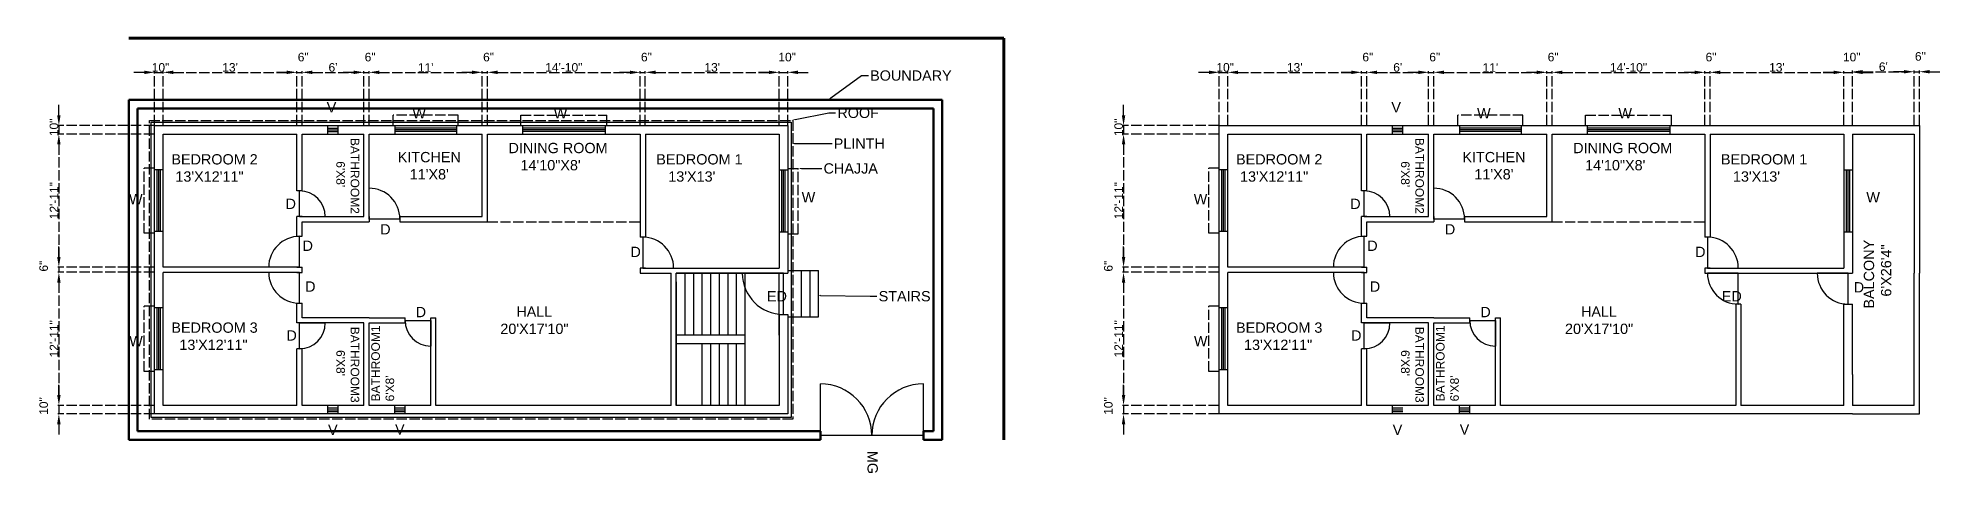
# Model space of a CAD drawing. Header units: inches. Extents: x 459 to 2675, y -557 to -50.
import ezdxf
from ezdxf import colors
from ezdxf.entities.mleader import LeaderData, LeaderLine
from ezdxf.math import Vec2, Vec3

# ---------------------------------------------------------------- set-up
doc = ezdxf.new("R2010")
doc.units = ezdxf.units.IN
doc.linetypes.add('ACAD_ISO02W100', pattern=[15, 12, -3])
for name, color, linetype, lineweight in [('boundry', 4, 'Continuous', 50), ('road', 50, 'Continuous', 60), ('wall', 3, 'Continuous', 30)]:
    doc.layers.add(name, color=color, linetype=linetype, lineweight=lineweight)
for name, color, linetype in [('chajja', 54, 'ACAD_ISO02W100'), ('dimension', 102, 'ACAD_ISO02W100'), ('door', 5, 'Continuous'), ('plinth', 30, 'Continuous'), ('roof', 7, 'ACAD_ISO02W100'), ('stairs', 6, 'Continuous'), ('text', 50, 'ACAD_ISO02W100'), ('window', 1, 'Continuous')]:
    doc.layers.add(name, color=color, linetype=linetype)
doc.styles.get("Standard").update_dxf_attribs({"font": 'arial.ttf'})
doc.dimstyles.new('ISO-25', dxfattribs={"dimtxt": 10, "dimasz": 12, "dimexe": 1.25, "dimexo": 0.625, "dimtad": 1, "dimlunit": 3, "dimtxsty": 'Standard', "dimcen": 2.5, "dimadec": 0, "dimazin": 0, "dimtfac": 1, "dimtmove": 0, "dimatfit": 3, "dimfxl": 1, "dimarcsym": 0})

msp = doc.modelspace()

# ---------------------------------------------------------------- texts
at = {"layer": 'text', "char_height": 12}
for s, insert, attachment_point in [('V', (794.966, -124.847), 1), ('W', (894.843, -131.822), 1), ('W', (1059.57, -131.822), 1), ('V', (2035.83, -124.847), 1), ('W', (2135.706, -131.822), 1), ('W', (2300.434, -131.822), 1), ('DINING ROOM\\P   14\'10"X8\'', (1006.863, -172.274), 1), ('DINING ROOM\\P   14\'10"X8\'', (2247.727, -172.274), 1), ('BEDROOM 2\\P 13\'X12\'11"', (613.944, -185.448), 1), ("KITCHEN\\P   11'X8'", (877.758, -182.872), 1), ("BEDROOM 1\\P   13'X13'", (1179.092, -185.448), 1), ('BEDROOM 2\\P 13\'X12\'11"', (1854.808, -185.448), 1), ("KITCHEN\\P   11'X8'", (2118.622, -182.872), 1), ("BEDROOM 1\\P   13'X13'", (2419.956, -185.448), 1), ('W', (564.634, -231.698), 1), ('D', (747.009, -237.328), 1), ('W', (1348.559, -229.69), 1), ('W', (1805.498, -231.698), 1), ('D', (1987.873, -237.328), 1), ('W', (2589.423, -229.69), 1), ('D', (766.849, -286.185), 1), ('D', (857.319, -267.017), 1), ('D', (2007.713, -286.185), 1), ('D', (2098.183, -267.017), 1), ('D', (1148.974, -293.294), 1), ('D', (2389.837, -293.294), 1), ('D', (769.849, -333.685), 1), ('ED', (1308.088, -344.956), 1), ('D', (2010.713, -333.685), 1), ('ED', (2420.952, -344.956), 1), ('D', (2574.723, -346.548), 7), ('D', (898.636, -363.398), 1), ('    HALL\\P20\'X17\'10"', (997.341, -362.911), 1), ('D', (2139.5, -363.398), 1), ('    HALL\\P20\'X17\'10"', (2238.204, -362.911), 1), ('W', (564.863, -397.154), 1), ('BEDROOM 3\\P  13\'X12\'11"', (613.944, -381.535), 1), ('D', (748.042, -390.686), 1), ('W', (1805.726, -397.154), 1), ('BEDROOM 3\\P  13\'X12\'11"', (1854.808, -381.535), 1), ('D', (1988.905, -390.686), 1), ('V', (796.533, -500.667), 1), ('V', (874.606, -500.105), 1), ('V', (2037.397, -500.667), 1), ('V', (2115.469, -500.105), 1)]:
    msp.add_mtext_dynamic_manual_height_columns(s, width=135.84158, gutter_width=12.5, heights=[0], dxfattribs=dict(at, insert=insert, attachment_point=attachment_point))
at = {"layer": 'text', "attachment_point": 1}
for s, insert, char_height, rotation in [("BATHROOM2\\P       6'X8'", (832.883, -166.523), 10, 270), ("BATHROOM2\\P       6'X8'", (2073.746, -166.523), 10, 270), ('BALCONY\\P   6\'X26\'4"', (2586.454, -365.358), 12, 90), ("BATHROOM3\\P       6'X8'", (832.883, -386.523), 10, 270), ("BATHROOM1\\P6'X8'", (846.894, -473.508), 10, 90), ("BATHROOM3\\P       6'X8'", (2073.746, -386.523), 10, 270), ("BATHROOM1\\P6'X8'", (2087.758, -473.508), 10, 90), ('MG', (1437.256, -531.114), 12, 270)]:
    msp.add_mtext_dynamic_manual_height_columns(s, width=135.84158, gutter_width=12.5, heights=[0], dxfattribs=dict(at, insert=insert, char_height=char_height, rotation=rotation))

# ---------------------------------------------------------------- blocks, each defined once
blk = doc.blocks.new('*D1')
at = {"layer": 'Defpoints', "color": 0, "transparency": 16777216}
for p in [(760.3, -90.1), (604.3, -152.1), (760.3, -152.1)]:
    blk.add_point(p, dxfattribs=at)
at = {"layer": 'dimension', "color": 0, "lineweight": -2, "transparency": 16777216}
for p, q in [((604.3, -151.5), (604.3, -88.9)), ((616.3, -90.1), (748.3, -90.1)), ((760.3, -151.5), (760.3, -88.9))]:
    blk.add_line(p, q, dxfattribs=at)
at = {"layer": 'dimension', "color": 0, "transparency": 16777216}
for points in [[(616.3, -88.1), (616.3, -92.1), (604.3, -90.1)], [(748.3, -88.1), (748.3, -92.1), (760.3, -90.1)]]:
    blk.add_solid(points, dxfattribs=at)
at = {"layer": 'dimension', "color": 0, "transparency": 16777216, "insert": (682.3, -84.4), "char_height": 10, "attachment_point": 5}
blk.add_mtext("13'", dxfattribs=at)
blk = doc.blocks.new('*D2')
at = {"layer": 'Defpoints', "color": 0, "transparency": 16777216}
for p in [(766.3, -90.1), (760.3, -152.1), (766.3, -152.1)]:
    blk.add_point(p, dxfattribs=at)
at = {"layer": 'dimension', "color": 0, "lineweight": -2, "transparency": 16777216}
for p, q in [((748.3, -90.1), (736.3, -90.1)), ((760.3, -151.5), (760.3, -88.9)), ((760.3, -90.1), (766.3, -90.1)), ((766.3, -151.5), (766.3, -88.9)), ((778.3, -90.1), (790.3, -90.1))]:
    blk.add_line(p, q, dxfattribs=at)
at = {"layer": 'dimension', "color": 0, "transparency": 16777216}
for points in [[(748.3, -88.1), (748.3, -92.1), (760.3, -90.1)], [(778.3, -88.1), (778.3, -92.1), (766.3, -90.1)]]:
    blk.add_solid(points, dxfattribs=at)
at = {"layer": 'dimension', "color": 0, "transparency": 16777216, "insert": (767.6, -72.4), "char_height": 10, "attachment_point": 5}
blk.add_mtext('6"', dxfattribs=at)
blk = doc.blocks.new('*D3')
at = {"layer": 'Defpoints', "color": 0, "transparency": 16777216}
for p in [(838.3, -90.1), (766.3, -152.1), (838.3, -152.1)]:
    blk.add_point(p, dxfattribs=at)
at = {"layer": 'dimension', "color": 0, "lineweight": -2, "transparency": 16777216}
for p, q in [((766.3, -151.5), (766.3, -88.9)), ((778.3, -90.1), (826.3, -90.1)), ((838.3, -151.5), (838.3, -88.9))]:
    blk.add_line(p, q, dxfattribs=at)
at = {"layer": 'dimension', "color": 0, "transparency": 16777216}
for points in [[(778.3, -88.1), (778.3, -92.1), (766.3, -90.1)], [(826.3, -88.1), (826.3, -92.1), (838.3, -90.1)]]:
    blk.add_solid(points, dxfattribs=at)
at = {"layer": 'dimension', "color": 0, "transparency": 16777216, "insert": (802.3, -84.4), "char_height": 10, "attachment_point": 5}
blk.add_mtext("6'", dxfattribs=at)
blk = doc.blocks.new('*D4')
at = {"layer": 'Defpoints', "color": 0, "transparency": 16777216}
for p in [(844.3, -90.1), (838.3, -152.1), (844.3, -152.1)]:
    blk.add_point(p, dxfattribs=at)
at = {"layer": 'dimension', "color": 0, "lineweight": -2, "transparency": 16777216}
for p, q in [((826.3, -90.1), (814.3, -90.1)), ((838.3, -151.5), (838.3, -88.9)), ((838.3, -90.1), (844.3, -90.1)), ((844.3, -151.5), (844.3, -88.9)), ((856.3, -90.1), (868.3, -90.1))]:
    blk.add_line(p, q, dxfattribs=at)
at = {"layer": 'dimension', "color": 0, "transparency": 16777216}
for points in [[(826.3, -88.1), (826.3, -92.1), (838.3, -90.1)], [(856.3, -88.1), (856.3, -92.1), (844.3, -90.1)]]:
    blk.add_solid(points, dxfattribs=at)
at = {"layer": 'dimension', "color": 0, "transparency": 16777216, "insert": (845.6, -72.4), "char_height": 10, "attachment_point": 5}
blk.add_mtext('6"', dxfattribs=at)
blk = doc.blocks.new('*D5')
at = {"layer": 'Defpoints', "color": 0, "transparency": 16777216}
for p in [(976.3, -90.1), (844.3, -152.1), (976.3, -152.1)]:
    blk.add_point(p, dxfattribs=at)
at = {"layer": 'dimension', "color": 0, "lineweight": -2, "transparency": 16777216}
for p, q in [((844.3, -151.5), (844.3, -88.9)), ((856.3, -90.1), (964.3, -90.1)), ((976.3, -151.5), (976.3, -88.9))]:
    blk.add_line(p, q, dxfattribs=at)
at = {"layer": 'dimension', "color": 0, "transparency": 16777216}
for points in [[(856.3, -88.1), (856.3, -92.1), (844.3, -90.1)], [(964.3, -88.1), (964.3, -92.1), (976.3, -90.1)]]:
    blk.add_solid(points, dxfattribs=at)
at = {"layer": 'dimension', "color": 0, "transparency": 16777216, "insert": (910.3, -84.5), "char_height": 10, "attachment_point": 5}
blk.add_mtext("11'", dxfattribs=at)
blk = doc.blocks.new('*D6')
at = {"layer": 'Defpoints', "color": 0, "transparency": 16777216}
for p in [(982.3, -90.1), (976.3, -152.1), (982.3, -152.1)]:
    blk.add_point(p, dxfattribs=at)
at = {"layer": 'dimension', "color": 0, "lineweight": -2, "transparency": 16777216}
for p, q in [((964.3, -90.1), (952.3, -90.1)), ((976.3, -151.5), (976.3, -88.9)), ((976.3, -90.1), (982.3, -90.1)), ((982.3, -151.5), (982.3, -88.9)), ((994.3, -90.1), (1006.3, -90.1))]:
    blk.add_line(p, q, dxfattribs=at)
at = {"layer": 'dimension', "color": 0, "transparency": 16777216}
for points in [[(964.3, -88.1), (964.3, -92.1), (976.3, -90.1)], [(994.3, -88.1), (994.3, -92.1), (982.3, -90.1)]]:
    blk.add_solid(points, dxfattribs=at)
at = {"layer": 'dimension', "color": 0, "transparency": 16777216, "insert": (983.6, -72.4), "char_height": 10, "attachment_point": 5}
blk.add_mtext('6"', dxfattribs=at)
blk = doc.blocks.new('*D7')
at = {"layer": 'Defpoints', "color": 0, "transparency": 16777216}
for p in [(1160.3, -90.1), (982.3, -152.1), (1160.3, -152.1)]:
    blk.add_point(p, dxfattribs=at)
at = {"layer": 'dimension', "color": 0, "lineweight": -2, "transparency": 16777216}
for p, q in [((982.3, -151.5), (982.3, -88.9)), ((994.3, -90.1), (1148.3, -90.1)), ((1160.3, -151.5), (1160.3, -88.9))]:
    blk.add_line(p, q, dxfattribs=at)
at = {"layer": 'dimension', "color": 0, "transparency": 16777216}
for points in [[(994.3, -88.1), (994.3, -92.1), (982.3, -90.1)], [(1148.3, -88.1), (1148.3, -92.1), (1160.3, -90.1)]]:
    blk.add_solid(points, dxfattribs=at)
at = {"layer": 'dimension', "color": 0, "transparency": 16777216, "insert": (1071.3, -84.4), "char_height": 10, "attachment_point": 5}
blk.add_mtext('14\'-10"', dxfattribs=at)
blk = doc.blocks.new('*D8')
at = {"layer": 'Defpoints', "color": 0, "transparency": 16777216}
for p in [(1166.3, -90.1), (1160.3, -152.1), (1166.3, -152.1)]:
    blk.add_point(p, dxfattribs=at)
at = {"layer": 'dimension', "color": 0, "lineweight": -2, "transparency": 16777216}
for p, q in [((1148.3, -90.1), (1136.3, -90.1)), ((1160.3, -151.5), (1160.3, -88.9)), ((1160.3, -90.1), (1166.3, -90.1)), ((1166.3, -151.5), (1166.3, -88.9)), ((1178.3, -90.1), (1190.3, -90.1))]:
    blk.add_line(p, q, dxfattribs=at)
at = {"layer": 'dimension', "color": 0, "transparency": 16777216}
for points in [[(1148.3, -88.1), (1148.3, -92.1), (1160.3, -90.1)], [(1178.3, -88.1), (1178.3, -92.1), (1166.3, -90.1)]]:
    blk.add_solid(points, dxfattribs=at)
at = {"layer": 'dimension', "color": 0, "transparency": 16777216, "insert": (1167.6, -72.4), "char_height": 10, "attachment_point": 5}
blk.add_mtext('6"', dxfattribs=at)
blk = doc.blocks.new('*D9')
at = {"layer": 'Defpoints', "color": 0, "transparency": 16777216}
for p in [(1322.3, -90.1), (1166.3, -152.1), (1322.3, -152.1)]:
    blk.add_point(p, dxfattribs=at)
at = {"layer": 'dimension', "color": 0, "lineweight": -2, "transparency": 16777216}
for p, q in [((1166.3, -151.5), (1166.3, -88.9)), ((1178.3, -90.1), (1310.3, -90.1)), ((1322.3, -151.5), (1322.3, -88.9))]:
    blk.add_line(p, q, dxfattribs=at)
at = {"layer": 'dimension', "color": 0, "transparency": 16777216}
for points in [[(1178.3, -88.1), (1178.3, -92.1), (1166.3, -90.1)], [(1310.3, -88.1), (1310.3, -92.1), (1322.3, -90.1)]]:
    blk.add_solid(points, dxfattribs=at)
at = {"layer": 'dimension', "color": 0, "transparency": 16777216, "insert": (1244.3, -84.4), "char_height": 10, "attachment_point": 5}
blk.add_mtext("13'", dxfattribs=at)
blk = doc.blocks.new('*D10')
at = {"layer": 'Defpoints', "color": 0, "transparency": 16777216}
for p in [(1332.3, -90.1), (1322.3, -152.1), (1332.3, -152.1)]:
    blk.add_point(p, dxfattribs=at)
at = {"layer": 'dimension', "color": 0, "lineweight": -2, "transparency": 16777216}
for p, q in [((1310.3, -90.1), (1298.3, -90.1)), ((1322.3, -151.5), (1322.3, -88.9)), ((1322.3, -90.1), (1332.3, -90.1)), ((1332.3, -151.5), (1332.3, -88.9)), ((1344.3, -90.1), (1356.3, -90.1))]:
    blk.add_line(p, q, dxfattribs=at)
at = {"layer": 'dimension', "color": 0, "transparency": 16777216}
for points in [[(1310.3, -88.1), (1310.3, -92.1), (1322.3, -90.1)], [(1344.3, -88.1), (1344.3, -92.1), (1332.3, -90.1)]]:
    blk.add_solid(points, dxfattribs=at)
at = {"layer": 'dimension', "color": 0, "transparency": 16777216, "insert": (1331.6, -72.4), "char_height": 10, "attachment_point": 5}
blk.add_mtext('10"', dxfattribs=at)
blk = doc.blocks.new('*D11')
at = {"layer": 'Defpoints', "color": 0, "transparency": 16777216}
for p in [(604.3, -90.1), (594.3, -152.1), (604.3, -152.1)]:
    blk.add_point(p, dxfattribs=at)
at = {"layer": 'dimension', "color": 0, "lineweight": -2, "transparency": 16777216}
for p, q in [((582.3, -90.1), (570.3, -90.1)), ((594.3, -151.5), (594.3, -88.9)), ((594.3, -90.1), (604.3, -90.1)), ((604.3, -151.5), (604.3, -88.9)), ((616.3, -90.1), (628.3, -90.1))]:
    blk.add_line(p, q, dxfattribs=at)
at = {"layer": 'dimension', "color": 0, "transparency": 16777216}
for points in [[(582.3, -88.1), (582.3, -92.1), (594.3, -90.1)], [(616.3, -88.1), (616.3, -92.1), (604.3, -90.1)]]:
    blk.add_solid(points, dxfattribs=at)
at = {"layer": 'dimension', "color": 0, "transparency": 16777216, "insert": (601.3, -84.4), "char_height": 10, "attachment_point": 5}
blk.add_mtext('10"', dxfattribs=at)
blk = doc.blocks.new('*D12')
at = {"layer": 'Defpoints', "color": 0, "transparency": 16777216}
for p in [(594.3, -152.1), (482.8, -162.1), (594.3, -162.1)]:
    blk.add_point(p, dxfattribs=at)
at = {"layer": 'dimension', "color": 0, "lineweight": -2, "transparency": 16777216}
for p, q in [((482.8, -140.1), (482.8, -128.1)), ((593.7, -152.1), (481.6, -152.1)), ((482.8, -152.1), (482.8, -162.1)), ((593.7, -162.1), (481.6, -162.1)), ((482.8, -174.1), (482.8, -186.1))]:
    blk.add_line(p, q, dxfattribs=at)
at = {"layer": 'dimension', "color": 0, "transparency": 16777216}
for points in [[(480.8, -140.1), (484.8, -140.1), (482.8, -152.1)], [(480.8, -174.1), (484.8, -174.1), (482.8, -162.1)]]:
    blk.add_solid(points, dxfattribs=at)
at = {"layer": 'dimension', "color": 0, "transparency": 16777216, "insert": (477.1, -154.2), "char_height": 10, "attachment_point": 5, "rotation": 90}
blk.add_mtext('10"', dxfattribs=at)
blk = doc.blocks.new('*D13')
at = {"layer": 'Defpoints', "color": 0, "transparency": 16777216}
for p in [(594.3, -162.1), (482.8, -317.1), (594.3, -317.1)]:
    blk.add_point(p, dxfattribs=at)
at = {"layer": 'dimension', "color": 0, "lineweight": -2, "transparency": 16777216}
for p, q in [((593.7, -162.1), (481.6, -162.1)), ((482.8, -174.1), (482.8, -305.1)), ((593.7, -317.1), (481.6, -317.1))]:
    blk.add_line(p, q, dxfattribs=at)
at = {"layer": 'dimension', "color": 0, "transparency": 16777216}
for points in [[(480.8, -174.1), (484.8, -174.1), (482.8, -162.1)], [(480.8, -305.1), (484.8, -305.1), (482.8, -317.1)]]:
    blk.add_solid(points, dxfattribs=at)
at = {"layer": 'dimension', "color": 0, "transparency": 16777216, "insert": (477.2, -239.6), "char_height": 10, "attachment_point": 5, "rotation": 90}
blk.add_mtext('12\'-11"', dxfattribs=at)
blk = doc.blocks.new('*D14')
at = {"layer": 'Defpoints', "color": 0, "transparency": 16777216}
for p in [(482.8, -323.1), (594.3, -317.1), (594.3, -323.1)]:
    blk.add_point(p, dxfattribs=at)
at = {"layer": 'dimension', "color": 0, "lineweight": -2, "transparency": 16777216}
for p, q in [((482.8, -305.1), (482.8, -293.1)), ((593.7, -317.1), (481.6, -317.1)), ((593.7, -323.1), (481.6, -323.1)), ((482.8, -317.1), (482.8, -323.1)), ((482.8, -335.1), (482.8, -347.1))]:
    blk.add_line(p, q, dxfattribs=at)
at = {"layer": 'dimension', "color": 0, "transparency": 16777216}
for points in [[(480.8, -305.1), (484.8, -305.1), (482.8, -317.1)], [(480.8, -335.1), (484.8, -335.1), (482.8, -323.1)]]:
    blk.add_solid(points, dxfattribs=at)
at = {"layer": 'dimension', "color": 0, "transparency": 16777216, "insert": (465.1, -315.9), "char_height": 10, "attachment_point": 5, "rotation": 90}
blk.add_mtext('6"', dxfattribs=at)
blk = doc.blocks.new('*D15')
at = {"layer": 'Defpoints', "color": 0, "transparency": 16777216}
for p in [(594.3, -323.1), (482.8, -478.1), (594.3, -478.1)]:
    blk.add_point(p, dxfattribs=at)
at = {"layer": 'dimension', "color": 0, "lineweight": -2, "transparency": 16777216}
for p, q in [((593.7, -323.1), (481.6, -323.1)), ((482.8, -335.1), (482.8, -466.1)), ((593.7, -478.1), (481.6, -478.1))]:
    blk.add_line(p, q, dxfattribs=at)
at = {"layer": 'dimension', "color": 0, "transparency": 16777216}
for points in [[(480.8, -335.1), (484.8, -335.1), (482.8, -323.1)], [(480.8, -466.1), (484.8, -466.1), (482.8, -478.1)]]:
    blk.add_solid(points, dxfattribs=at)
at = {"layer": 'dimension', "color": 0, "transparency": 16777216, "insert": (477.2, -400.6), "char_height": 10, "attachment_point": 5, "rotation": 90}
blk.add_mtext('12\'-11"', dxfattribs=at)
blk = doc.blocks.new('*D16')
at = {"layer": 'Defpoints', "color": 0, "transparency": 16777216}
for p in [(594.3, -478.1), (482.8, -488.1), (594.3, -488.1)]:
    blk.add_point(p, dxfattribs=at)
at = {"layer": 'dimension', "color": 0, "lineweight": -2, "transparency": 16777216}
for p, q in [((482.8, -466.1), (482.8, -454.1)), ((593.7, -478.1), (481.6, -478.1)), ((482.8, -478.1), (482.8, -488.1)), ((593.7, -488.1), (481.6, -488.1)), ((482.8, -500.1), (482.8, -512.1))]:
    blk.add_line(p, q, dxfattribs=at)
at = {"layer": 'dimension', "color": 0, "transparency": 16777216}
for points in [[(480.8, -466.1), (484.8, -466.1), (482.8, -478.1)], [(480.8, -500.1), (484.8, -500.1), (482.8, -488.1)]]:
    blk.add_solid(points, dxfattribs=at)
at = {"layer": 'dimension', "color": 0, "transparency": 16777216, "insert": (465.1, -478.9), "char_height": 10, "attachment_point": 5, "rotation": 90}
blk.add_mtext('10"', dxfattribs=at)
blk = doc.blocks.new('*D17')
at = {"layer": 'Defpoints', "color": 0, "transparency": 16777216}
for p in [(2001.2, -90.1), (1845.2, -152.1), (2001.2, -152.1)]:
    blk.add_point(p, dxfattribs=at)
at = {"layer": 'dimension', "color": 0, "lineweight": -2, "transparency": 16777216}
for p, q in [((1845.2, -151.5), (1845.2, -88.9)), ((1857.2, -90.1), (1989.2, -90.1)), ((2001.2, -151.5), (2001.2, -88.9))]:
    blk.add_line(p, q, dxfattribs=at)
at = {"layer": 'dimension', "color": 0, "transparency": 16777216}
for points in [[(1857.2, -88.1), (1857.2, -92.1), (1845.2, -90.1)], [(1989.2, -88.1), (1989.2, -92.1), (2001.2, -90.1)]]:
    blk.add_solid(points, dxfattribs=at)
at = {"layer": 'dimension', "color": 0, "transparency": 16777216, "insert": (1923.2, -84.4), "char_height": 10, "attachment_point": 5}
blk.add_mtext("13'", dxfattribs=at)
blk = doc.blocks.new('*D18')
at = {"layer": 'Defpoints', "color": 0, "transparency": 16777216}
for p in [(2007.2, -90.1), (2001.2, -152.1), (2007.2, -152.1)]:
    blk.add_point(p, dxfattribs=at)
at = {"layer": 'dimension', "color": 0, "lineweight": -2, "transparency": 16777216}
for p, q in [((1989.2, -90.1), (1977.2, -90.1)), ((2001.2, -151.5), (2001.2, -88.9)), ((2001.2, -90.1), (2007.2, -90.1)), ((2007.2, -151.5), (2007.2, -88.9)), ((2019.2, -90.1), (2031.2, -90.1))]:
    blk.add_line(p, q, dxfattribs=at)
at = {"layer": 'dimension', "color": 0, "transparency": 16777216}
for points in [[(1989.2, -88.1), (1989.2, -92.1), (2001.2, -90.1)], [(2019.2, -88.1), (2019.2, -92.1), (2007.2, -90.1)]]:
    blk.add_solid(points, dxfattribs=at)
at = {"layer": 'dimension', "color": 0, "transparency": 16777216, "insert": (2008.4, -72.4), "char_height": 10, "attachment_point": 5}
blk.add_mtext('6"', dxfattribs=at)
blk = doc.blocks.new('*D19')
at = {"layer": 'Defpoints', "color": 0, "transparency": 16777216}
for p in [(2079.2, -90.1), (2007.2, -152.1), (2079.2, -152.1)]:
    blk.add_point(p, dxfattribs=at)
at = {"layer": 'dimension', "color": 0, "lineweight": -2, "transparency": 16777216}
for p, q in [((2007.2, -151.5), (2007.2, -88.9)), ((2019.2, -90.1), (2067.2, -90.1)), ((2079.2, -151.5), (2079.2, -88.9))]:
    blk.add_line(p, q, dxfattribs=at)
at = {"layer": 'dimension', "color": 0, "transparency": 16777216}
for points in [[(2019.2, -88.1), (2019.2, -92.1), (2007.2, -90.1)], [(2067.2, -88.1), (2067.2, -92.1), (2079.2, -90.1)]]:
    blk.add_solid(points, dxfattribs=at)
at = {"layer": 'dimension', "color": 0, "transparency": 16777216, "insert": (2043.2, -84.4), "char_height": 10, "attachment_point": 5}
blk.add_mtext("6'", dxfattribs=at)
blk = doc.blocks.new('*D20')
at = {"layer": 'Defpoints', "color": 0, "transparency": 16777216}
for p in [(2085.2, -90.1), (2079.2, -152.1), (2085.2, -152.1)]:
    blk.add_point(p, dxfattribs=at)
at = {"layer": 'dimension', "color": 0, "lineweight": -2, "transparency": 16777216}
for p, q in [((2067.2, -90.1), (2055.2, -90.1)), ((2079.2, -151.5), (2079.2, -88.9)), ((2079.2, -90.1), (2085.2, -90.1)), ((2085.2, -151.5), (2085.2, -88.9)), ((2097.2, -90.1), (2109.2, -90.1))]:
    blk.add_line(p, q, dxfattribs=at)
at = {"layer": 'dimension', "color": 0, "transparency": 16777216}
for points in [[(2067.2, -88.1), (2067.2, -92.1), (2079.2, -90.1)], [(2097.2, -88.1), (2097.2, -92.1), (2085.2, -90.1)]]:
    blk.add_solid(points, dxfattribs=at)
at = {"layer": 'dimension', "color": 0, "transparency": 16777216, "insert": (2086.4, -72.4), "char_height": 10, "attachment_point": 5}
blk.add_mtext('6"', dxfattribs=at)
blk = doc.blocks.new('*D21')
at = {"layer": 'Defpoints', "color": 0, "transparency": 16777216}
for p in [(2217.2, -90.1), (2085.2, -152.1), (2217.2, -152.1)]:
    blk.add_point(p, dxfattribs=at)
at = {"layer": 'dimension', "color": 0, "lineweight": -2, "transparency": 16777216}
for p, q in [((2085.2, -151.5), (2085.2, -88.9)), ((2097.2, -90.1), (2205.2, -90.1)), ((2217.2, -151.5), (2217.2, -88.9))]:
    blk.add_line(p, q, dxfattribs=at)
at = {"layer": 'dimension', "color": 0, "transparency": 16777216}
for points in [[(2097.2, -88.1), (2097.2, -92.1), (2085.2, -90.1)], [(2205.2, -88.1), (2205.2, -92.1), (2217.2, -90.1)]]:
    blk.add_solid(points, dxfattribs=at)
at = {"layer": 'dimension', "color": 0, "transparency": 16777216, "insert": (2151.2, -84.5), "char_height": 10, "attachment_point": 5}
blk.add_mtext("11'", dxfattribs=at)
blk = doc.blocks.new('*D22')
at = {"layer": 'Defpoints', "color": 0, "transparency": 16777216}
for p in [(2223.2, -90.1), (2217.2, -152.1), (2223.2, -152.1)]:
    blk.add_point(p, dxfattribs=at)
at = {"layer": 'dimension', "color": 0, "lineweight": -2, "transparency": 16777216}
for p, q in [((2205.2, -90.1), (2193.2, -90.1)), ((2217.2, -151.5), (2217.2, -88.9)), ((2217.2, -90.1), (2223.2, -90.1)), ((2223.2, -151.5), (2223.2, -88.9)), ((2235.2, -90.1), (2247.2, -90.1))]:
    blk.add_line(p, q, dxfattribs=at)
at = {"layer": 'dimension', "color": 0, "transparency": 16777216}
for points in [[(2205.2, -88.1), (2205.2, -92.1), (2217.2, -90.1)], [(2235.2, -88.1), (2235.2, -92.1), (2223.2, -90.1)]]:
    blk.add_solid(points, dxfattribs=at)
at = {"layer": 'dimension', "color": 0, "transparency": 16777216, "insert": (2224.4, -72.4), "char_height": 10, "attachment_point": 5}
blk.add_mtext('6"', dxfattribs=at)
blk = doc.blocks.new('*D23')
at = {"layer": 'Defpoints', "color": 0, "transparency": 16777216}
for p in [(2401.2, -90.1), (2223.2, -152.1), (2401.2, -152.1)]:
    blk.add_point(p, dxfattribs=at)
at = {"layer": 'dimension', "color": 0, "lineweight": -2, "transparency": 16777216}
for p, q in [((2223.2, -151.5), (2223.2, -88.9)), ((2235.2, -90.1), (2389.2, -90.1)), ((2401.2, -151.5), (2401.2, -88.9))]:
    blk.add_line(p, q, dxfattribs=at)
at = {"layer": 'dimension', "color": 0, "transparency": 16777216}
for points in [[(2235.2, -88.1), (2235.2, -92.1), (2223.2, -90.1)], [(2389.2, -88.1), (2389.2, -92.1), (2401.2, -90.1)]]:
    blk.add_solid(points, dxfattribs=at)
at = {"layer": 'dimension', "color": 0, "transparency": 16777216, "insert": (2312.2, -84.4), "char_height": 10, "attachment_point": 5}
blk.add_mtext('14\'-10"', dxfattribs=at)
blk = doc.blocks.new('*D24')
at = {"layer": 'Defpoints', "color": 0, "transparency": 16777216}
for p in [(2407.2, -90.1), (2401.2, -152.1), (2407.2, -152.1)]:
    blk.add_point(p, dxfattribs=at)
at = {"layer": 'dimension', "color": 0, "lineweight": -2, "transparency": 16777216}
for p, q in [((2389.2, -90.1), (2377.2, -90.1)), ((2401.2, -151.5), (2401.2, -88.9)), ((2401.2, -90.1), (2407.2, -90.1)), ((2407.2, -151.5), (2407.2, -88.9)), ((2419.2, -90.1), (2431.2, -90.1))]:
    blk.add_line(p, q, dxfattribs=at)
at = {"layer": 'dimension', "color": 0, "transparency": 16777216}
for points in [[(2389.2, -88.1), (2389.2, -92.1), (2401.2, -90.1)], [(2419.2, -88.1), (2419.2, -92.1), (2407.2, -90.1)]]:
    blk.add_solid(points, dxfattribs=at)
at = {"layer": 'dimension', "color": 0, "transparency": 16777216, "insert": (2408.4, -72.4), "char_height": 10, "attachment_point": 5}
blk.add_mtext('6"', dxfattribs=at)
blk = doc.blocks.new('*D25')
at = {"layer": 'Defpoints', "color": 0, "transparency": 16777216}
for p in [(2563.2, -90.1), (2407.2, -152.1), (2563.2, -152.1)]:
    blk.add_point(p, dxfattribs=at)
at = {"layer": 'dimension', "color": 0, "lineweight": -2, "transparency": 16777216}
for p, q in [((2407.2, -151.5), (2407.2, -88.9)), ((2419.2, -90.1), (2551.2, -90.1)), ((2563.2, -151.5), (2563.2, -88.9))]:
    blk.add_line(p, q, dxfattribs=at)
at = {"layer": 'dimension', "color": 0, "transparency": 16777216}
for points in [[(2419.2, -88.1), (2419.2, -92.1), (2407.2, -90.1)], [(2551.2, -88.1), (2551.2, -92.1), (2563.2, -90.1)]]:
    blk.add_solid(points, dxfattribs=at)
at = {"layer": 'dimension', "color": 0, "transparency": 16777216, "insert": (2485.2, -84.4), "char_height": 10, "attachment_point": 5}
blk.add_mtext("13'", dxfattribs=at)
blk = doc.blocks.new('*D29')
at = {"layer": 'Defpoints', "color": 0, "transparency": 16777216}
for p in [(2573.2, -90.1), (2563.2, -152.1), (2573.2, -152.1)]:
    blk.add_point(p, dxfattribs=at)
at = {"layer": 'dimension', "color": 0, "lineweight": -2, "transparency": 16777216}
for p, q in [((2551.2, -90.1), (2539.2, -90.1)), ((2563.2, -151.5), (2563.2, -88.9)), ((2563.2, -90.1), (2573.2, -90.1)), ((2573.2, -151.5), (2573.2, -88.9)), ((2585.2, -90.1), (2597.2, -90.1))]:
    blk.add_line(p, q, dxfattribs=at)
at = {"layer": 'dimension', "color": 0, "transparency": 16777216}
for points in [[(2551.2, -88.1), (2551.2, -92.1), (2563.2, -90.1)], [(2585.2, -88.1), (2585.2, -92.1), (2573.2, -90.1)]]:
    blk.add_solid(points, dxfattribs=at)
at = {"layer": 'dimension', "color": 0, "transparency": 16777216, "insert": (2572.4, -72.4), "char_height": 10, "attachment_point": 5}
blk.add_mtext('10"', dxfattribs=at)
blk = doc.blocks.new('*D30')
at = {"layer": 'Defpoints', "color": 0, "transparency": 16777216}
for p in [(1845.2, -90.1), (1835.2, -152.1), (1845.2, -152.1)]:
    blk.add_point(p, dxfattribs=at)
at = {"layer": 'dimension', "color": 0, "lineweight": -2, "transparency": 16777216}
for p, q in [((1823.2, -90.1), (1811.2, -90.1)), ((1835.2, -151.5), (1835.2, -88.9)), ((1835.2, -90.1), (1845.2, -90.1)), ((1845.2, -151.5), (1845.2, -88.9)), ((1857.2, -90.1), (1869.2, -90.1))]:
    blk.add_line(p, q, dxfattribs=at)
at = {"layer": 'dimension', "color": 0, "transparency": 16777216}
for points in [[(1823.2, -88.1), (1823.2, -92.1), (1835.2, -90.1)], [(1857.2, -88.1), (1857.2, -92.1), (1845.2, -90.1)]]:
    blk.add_solid(points, dxfattribs=at)
at = {"layer": 'dimension', "color": 0, "transparency": 16777216, "insert": (1842.1, -84.4), "char_height": 10, "attachment_point": 5}
blk.add_mtext('10"', dxfattribs=at)
blk = doc.blocks.new('*D31')
at = {"layer": 'Defpoints', "color": 0, "transparency": 16777216}
for p in [(1835.2, -152.1), (1723.7, -162.1), (1835.2, -162.1)]:
    blk.add_point(p, dxfattribs=at)
at = {"layer": 'dimension', "color": 0, "lineweight": -2, "transparency": 16777216}
for p, q in [((1723.7, -140.1), (1723.7, -128.1)), ((1834.6, -152.1), (1722.4, -152.1)), ((1723.7, -152.1), (1723.7, -162.1)), ((1834.6, -162.1), (1722.4, -162.1)), ((1723.7, -174.1), (1723.7, -186.1))]:
    blk.add_line(p, q, dxfattribs=at)
at = {"layer": 'dimension', "color": 0, "transparency": 16777216}
for points in [[(1721.7, -140.1), (1725.7, -140.1), (1723.7, -152.1)], [(1721.7, -174.1), (1725.7, -174.1), (1723.7, -162.1)]]:
    blk.add_solid(points, dxfattribs=at)
at = {"layer": 'dimension', "color": 0, "transparency": 16777216, "insert": (1718, -154.2), "char_height": 10, "attachment_point": 5, "rotation": 90}
blk.add_mtext('10"', dxfattribs=at)
blk = doc.blocks.new('*D26')
at = {"layer": 'Defpoints', "color": 0, "transparency": 16777216}
for p in [(1835.2, -162.1), (1723.7, -317.1), (1835.2, -317.1)]:
    blk.add_point(p, dxfattribs=at)
at = {"layer": 'dimension', "color": 0, "lineweight": -2, "transparency": 16777216}
for p, q in [((1834.6, -162.1), (1722.4, -162.1)), ((1723.7, -174.1), (1723.7, -305.1)), ((1834.6, -317.1), (1722.4, -317.1))]:
    blk.add_line(p, q, dxfattribs=at)
at = {"layer": 'dimension', "color": 0, "transparency": 16777216}
for points in [[(1721.7, -174.1), (1725.7, -174.1), (1723.7, -162.1)], [(1721.7, -305.1), (1725.7, -305.1), (1723.7, -317.1)]]:
    blk.add_solid(points, dxfattribs=at)
at = {"layer": 'dimension', "color": 0, "transparency": 16777216, "insert": (1718, -239.6), "char_height": 10, "attachment_point": 5, "rotation": 90}
blk.add_mtext('12\'-11"', dxfattribs=at)
blk = doc.blocks.new('*D27')
at = {"layer": 'Defpoints', "color": 0, "transparency": 16777216}
for p in [(1723.7, -323.1), (1835.2, -317.1), (1835.2, -323.1)]:
    blk.add_point(p, dxfattribs=at)
at = {"layer": 'dimension', "color": 0, "lineweight": -2, "transparency": 16777216}
for p, q in [((1723.7, -305.1), (1723.7, -293.1)), ((1834.6, -317.1), (1722.4, -317.1)), ((1834.6, -323.1), (1722.4, -323.1)), ((1723.7, -317.1), (1723.7, -323.1)), ((1723.7, -335.1), (1723.7, -347.1))]:
    blk.add_line(p, q, dxfattribs=at)
at = {"layer": 'dimension', "color": 0, "transparency": 16777216}
for points in [[(1721.7, -305.1), (1725.7, -305.1), (1723.7, -317.1)], [(1721.7, -335.1), (1725.7, -335.1), (1723.7, -323.1)]]:
    blk.add_solid(points, dxfattribs=at)
at = {"layer": 'dimension', "color": 0, "transparency": 16777216, "insert": (1706, -315.9), "char_height": 10, "attachment_point": 5, "rotation": 90}
blk.add_mtext('6"', dxfattribs=at)
blk = doc.blocks.new('*D28')
at = {"layer": 'Defpoints', "color": 0, "transparency": 16777216}
for p in [(1835.2, -323.1), (1723.7, -478.1), (1835.2, -478.1)]:
    blk.add_point(p, dxfattribs=at)
at = {"layer": 'dimension', "color": 0, "lineweight": -2, "transparency": 16777216}
for p, q in [((1834.6, -323.1), (1722.4, -323.1)), ((1723.7, -335.1), (1723.7, -466.1)), ((1834.6, -478.1), (1722.4, -478.1))]:
    blk.add_line(p, q, dxfattribs=at)
at = {"layer": 'dimension', "color": 0, "transparency": 16777216}
for points in [[(1721.7, -335.1), (1725.7, -335.1), (1723.7, -323.1)], [(1721.7, -466.1), (1725.7, -466.1), (1723.7, -478.1)]]:
    blk.add_solid(points, dxfattribs=at)
at = {"layer": 'dimension', "color": 0, "transparency": 16777216, "insert": (1718, -400.6), "char_height": 10, "attachment_point": 5, "rotation": 90}
blk.add_mtext('12\'-11"', dxfattribs=at)
blk = doc.blocks.new('*D32')
at = {"layer": 'Defpoints', "color": 0, "transparency": 16777216}
for p in [(1835.2, -478.1), (1723.7, -488.1), (1835.2, -488.1)]:
    blk.add_point(p, dxfattribs=at)
at = {"layer": 'dimension', "color": 0, "lineweight": -2, "transparency": 16777216}
for p, q in [((1723.7, -466.1), (1723.7, -454.1)), ((1834.6, -478.1), (1722.4, -478.1)), ((1723.7, -478.1), (1723.7, -488.1)), ((1834.6, -488.1), (1722.4, -488.1)), ((1723.7, -500.1), (1723.7, -512.1))]:
    blk.add_line(p, q, dxfattribs=at)
at = {"layer": 'dimension', "color": 0, "transparency": 16777216}
for points in [[(1721.7, -466.1), (1725.7, -466.1), (1723.7, -478.1)], [(1721.7, -500.1), (1725.7, -500.1), (1723.7, -488.1)]]:
    blk.add_solid(points, dxfattribs=at)
at = {"layer": 'dimension', "color": 0, "transparency": 16777216, "insert": (1706, -478.9), "char_height": 10, "attachment_point": 5, "rotation": 90}
blk.add_mtext('10"', dxfattribs=at)
blk = doc.blocks.new('*D33')
at = {"layer": 'Defpoints', "color": 0, "transparency": 16777216}
for p in [(2645.2, -89.4), (2573.2, -152.1), (2645.2, -152.1)]:
    blk.add_point(p, dxfattribs=at)
at = {"layer": 'dimension', "color": 0, "lineweight": -2, "transparency": 16777216}
for p, q in [((2573.2, -151.5), (2573.2, -88.1)), ((2645.2, -151.5), (2645.2, -88.1)), ((2585.2, -89.4), (2633.2, -89.4))]:
    blk.add_line(p, q, dxfattribs=at)
at = {"layer": 'dimension', "color": 0, "transparency": 16777216}
for points in [[(2585.2, -87.4), (2585.2, -91.4), (2573.2, -89.4)], [(2633.2, -87.4), (2633.2, -91.4), (2645.2, -89.4)]]:
    blk.add_solid(points, dxfattribs=at)
at = {"layer": 'dimension', "color": 0, "transparency": 16777216, "insert": (2609.2, -83.6), "char_height": 10, "attachment_point": 5}
blk.add_mtext("6'", dxfattribs=at)
blk = doc.blocks.new('*D34')
at = {"layer": 'Defpoints', "color": 0, "transparency": 16777216}
for p in [(2651.2, -89.4), (2645.2, -152.1), (2651.2, -152.1)]:
    blk.add_point(p, dxfattribs=at)
at = {"layer": 'dimension', "color": 0, "lineweight": -2, "transparency": 16777216}
for p, q in [((2645.2, -151.5), (2645.2, -88.1)), ((2651.2, -151.5), (2651.2, -88.1)), ((2633.2, -89.4), (2621.2, -89.4)), ((2645.2, -89.4), (2651.2, -89.4)), ((2663.2, -89.4), (2675.2, -89.4))]:
    blk.add_line(p, q, dxfattribs=at)
at = {"layer": 'dimension', "color": 0, "transparency": 16777216}
for points in [[(2633.2, -87.4), (2633.2, -91.4), (2645.2, -89.4)], [(2663.2, -87.4), (2663.2, -91.4), (2651.2, -89.4)]]:
    blk.add_solid(points, dxfattribs=at)
at = {"layer": 'dimension', "color": 0, "transparency": 16777216, "insert": (2652.4, -71.6), "char_height": 10, "attachment_point": 5}
blk.add_mtext('6"', dxfattribs=at)

# ---------------------------------------------------------------- dimensions: what is measured, and where the dimension line sits
at = {"layer": 'dimension'}
for base, p1, p2, picture, middle in [((766.343, -90.115), (760.343, -152.148), (766.343, -152.148), '*D2', (767.568, -72.384)), ((844.343, -90.115), (838.343, -152.148), (844.343, -152.148), '*D4', (845.568, -72.384)), ((982.343, -90.115), (976.343, -152.148), (982.343, -152.148), '*D6', (983.568, -72.384)), ((1166.343, -90.115), (1160.343, -152.148), (1166.343, -152.148), '*D8', (1167.568, -72.384)), ((1332.343, -90.115), (1322.343, -152.148), (1332.343, -152.148), '*D10', (1331.568, -72.384)), ((2007.207, -90.115), (2001.207, -152.148), (2007.207, -152.148), '*D18', (2008.432, -72.384)), ((2085.207, -90.115), (2079.207, -152.148), (2085.207, -152.148), '*D20', (2086.432, -72.384)), ((2223.207, -90.115), (2217.207, -152.148), (2223.207, -152.148), '*D22', (2224.432, -72.384)), ((2407.207, -90.115), (2401.207, -152.148), (2407.207, -152.148), '*D24', (2408.432, -72.384)), ((2573.207, -90.115), (2563.207, -152.148), (2573.207, -152.148), '*D29', (2572.432, -72.384)), ((2651.207, -89.363), (2645.207, -152.148), (2651.207, -152.148), '*D34', (2652.432, -71.632)), ((838.343, -90.115), (766.343, -152.148), (838.343, -152.148), '*D3', (802.343, -84.384)), ((976.343, -90.115), (844.343, -152.148), (976.343, -152.148), '*D5', (910.343, -84.469)), ((1160.343, -90.115), (982.343, -152.148), (1160.343, -152.148), '*D7', (1071.343, -84.384)), ((1322.343, -90.115), (1166.343, -152.148), (1322.343, -152.148), '*D9', (1244.343, -84.381)), ((2079.207, -90.115), (2007.207, -152.148), (2079.207, -152.148), '*D19', (2043.207, -84.384)), ((2217.207, -90.115), (2085.207, -152.148), (2217.207, -152.148), '*D21', (2151.207, -84.469)), ((2401.207, -90.115), (2223.207, -152.148), (2401.207, -152.148), '*D23', (2312.207, -84.384)), ((2563.207, -90.115), (2407.207, -152.148), (2563.207, -152.148), '*D25', (2485.207, -84.381))]:
    dim = msp.add_linear_dim(base=base, p1=p1, p2=p2, dimstyle='ISO-25', override={"dimtmove": 1}, dxfattribs=at)
    dim.commit()
    dim.dimension.update_dxf_attribs({"geometry": picture, "text_midpoint": middle})
for base, p1, p2, picture, middle in [((604.343, -90.115), (594.343, -152.148), (604.343, -152.148), '*D11', (601.278, -84.384)), ((1845.207, -90.115), (1835.207, -152.148), (1845.207, -152.148), '*D30', (1842.141, -84.384))]:
    dim = msp.add_linear_dim(base=base, p1=p1, p2=p2, dimstyle='ISO-25', override={"dimtmove": 2}, dxfattribs=at)
    dim.commit()
    dim.dimension.update_dxf_attribs({"geometry": picture, "text_midpoint": middle, "dimtype": 160})
for base, p1, p2, picture, middle in [((760.343, -90.115), (604.343, -152.148), (760.343, -152.148), '*D1', (682.343, -84.381)), ((2001.207, -90.115), (1845.207, -152.148), (2001.207, -152.148), '*D17', (1923.207, -84.381)), ((2645.207, -89.363), (2573.207, -152.148), (2645.207, -152.148), '*D33', (2609.207, -83.632))]:
    dim = msp.add_linear_dim(base=base, p1=p1, p2=p2, dimstyle='ISO-25', dxfattribs=at)
    dim.commit()
    dim.dimension.update_dxf_attribs({"geometry": picture, "text_midpoint": middle})
for base, p1, p2, picture, middle in [((482.819, -162.148), (594.343, -152.148), (594.343, -162.148), '*D12', (477.088, -154.151)), ((1723.683, -162.148), (1835.207, -152.148), (1835.207, -162.148), '*D31', (1717.952, -154.151))]:
    dim = msp.add_linear_dim(base=base, p1=p1, p2=p2, angle=90, dimstyle='ISO-25', override={"dimtmove": 2}, dxfattribs=at)
    dim.commit()
    dim.dimension.update_dxf_attribs({"geometry": picture, "text_midpoint": middle, "dimtype": 160})
for base, p1, p2, picture, middle in [((482.819, -317.148), (594.343, -162.148), (594.343, -317.148), '*D13', (477.174, -239.648)), ((1723.683, -317.148), (1835.207, -162.148), (1835.207, -317.148), '*D26', (1718.037, -239.648)), ((482.819, -323.148), (594.343, -317.148), (594.343, -323.148), '*D14', (465.088, -315.923)), ((1723.683, -323.148), (1835.207, -317.148), (1835.207, -323.148), '*D27', (1705.952, -315.923)), ((482.819, -478.148), (594.343, -323.148), (594.343, -478.148), '*D15', (477.174, -400.648)), ((1723.683, -478.148), (1835.207, -323.148), (1835.207, -478.148), '*D28', (1718.037, -400.648)), ((482.819, -488.148), (594.343, -478.148), (594.343, -488.148), '*D16', (465.088, -478.923)), ((1723.683, -488.148), (1835.207, -478.148), (1835.207, -488.148), '*D32', (1705.952, -478.923))]:
    dim = msp.add_linear_dim(base=base, p1=p1, p2=p2, angle=90, dimstyle='ISO-25', override={"dimtmove": 1}, dxfattribs=at)
    dim.commit()
    dim.dimension.update_dxf_attribs({"geometry": picture, "text_midpoint": middle})

# ---------------------------------------------------------------- linework, layer by layer
at = {"layer": 'boundry'}
for p, q in [((564.343, -518.148), (564.343, -122.148)), ((564.343, -122.148), (1512.343, -122.148)), ((574.343, -132.148), (1502.343, -132.148)), ((574.343, -508.148), (574.343, -132.148)), ((1502.343, -252.148), (1502.343, -132.148)), ((1512.343, -122.148), (1512.343, -132.148)), ((1512.343, -252.148), (1512.343, -132.148)), ((1502.343, -252.148), (1502.343, -508.148)), ((1512.343, -252.148), (1512.343, -518.148)), ((1370.343, -508.148), (574.343, -508.148)), ((1370.343, -508.148), (1370.343, -518.148)), ((1502.343, -508.148), (1490.343, -508.148)), ((1490.343, -508.148), (1490.343, -518.148)), ((1370.343, -518.148), (564.343, -518.148)), ((1512.343, -518.148), (1490.343, -518.148))]:
    msp.add_line(p, q, dxfattribs=at)
at = {"layer": 'chajja'}
for p, q in [((872.343, -152.148), (872.343, -140.148)), ((948.343, -140.148), (872.343, -140.148)), ((948.343, -152.148), (948.343, -140.148)), ((1021.343, -152.148), (1021.343, -140.148)), ((1021.343, -140.148), (1121.343, -140.148)), ((1121.343, -152.148), (1121.343, -140.148)), ((2113.207, -152.148), (2113.207, -140.148)), ((2189.207, -140.148), (2113.207, -140.148)), ((2189.207, -152.148), (2189.207, -140.148)), ((2262.207, -152.148), (2262.207, -140.148)), ((2262.207, -140.148), (2362.207, -140.148)), ((2362.207, -152.148), (2362.207, -140.148)), ((594.343, -201.648), (582.343, -201.648)), ((582.343, -277.648), (582.343, -201.648)), ((1332.343, -202.148), (1344.343, -202.148)), ((1344.343, -278.148), (1344.343, -202.148)), ((1835.207, -201.648), (1823.207, -201.648)), ((1823.207, -277.648), (1823.207, -201.648)), ((594.343, -277.648), (582.343, -277.648)), ((1332.343, -278.148), (1344.343, -278.148)), ((1835.207, -277.648), (1823.207, -277.648)), ((594.343, -362.648), (582.343, -362.648)), ((582.343, -438.648), (582.343, -362.648)), ((1835.207, -362.648), (1823.207, -362.648)), ((1823.207, -438.648), (1823.207, -362.648)), ((594.343, -438.648), (582.343, -438.648)), ((1835.207, -438.648), (1823.207, -438.648))]:
    msp.add_line(p, q, dxfattribs=at)
at = {"layer": 'door'}
for p, q in [((763.343, -258.148), (763.343, -228.148)), ((844.343, -261.148), (844.343, -225.148)), ((2004.207, -258.148), (2004.207, -228.148)), ((2085.207, -261.148), (2085.207, -225.148)), ((763.343, -258.148), (793.343, -258.148)), ((880.343, -261.148), (844.343, -261.148)), ((2004.207, -258.148), (2034.207, -258.148)), ((2121.207, -261.148), (2085.207, -261.148)), ((763.343, -317.148), (763.343, -281.148)), ((1163.343, -282.148), (1163.343, -318.148)), ((2004.207, -317.148), (2004.207, -281.148)), ((2404.207, -282.148), (2404.207, -318.148)), ((763.343, -317.148), (727.343, -317.148)), ((763.343, -323.148), (727.343, -323.148)), ((763.343, -359.148), (763.343, -323.148)), ((1163.343, -318.148), (1199.343, -318.148)), ((1327.343, -324.148), (1279.343, -324.148)), ((1327.343, -372.148), (1327.343, -324.148)), ((2004.207, -317.148), (1968.207, -317.148)), ((2004.207, -323.148), (1968.207, -323.148)), ((2004.207, -359.148), (2004.207, -323.148)), ((2404.207, -318.148), (2440.207, -318.148)), ((2440.207, -324.148), (2404.207, -324.148)), ((2440.207, -360.148), (2440.207, -324.148)), ((2568.207, -324.148), (2532.207, -324.148)), ((2568.207, -360.148), (2568.207, -324.148)), ((763.343, -412.148), (763.343, -382.148)), ((763.343, -382.148), (793.343, -382.148)), ((886.343, -379.148), (916.343, -379.148)), ((916.343, -379.148), (916.343, -409.148)), ((2004.207, -412.148), (2004.207, -382.148)), ((2004.207, -382.148), (2034.207, -382.148)), ((2127.207, -379.148), (2157.207, -379.148)), ((2157.207, -379.148), (2157.207, -409.148)), ((1370.343, -513.148), (1370.343, -453.148)), ((1490.343, -513.148), (1490.343, -453.148)), ((1490.343, -513.148), (1370.343, -513.148))]:
    msp.add_line(p, q, dxfattribs=at)
for centre, radius, start, end in [((763.343, -258.148), 30, 0, 90), ((844.343, -261.148), 36, 0, 90), ((2004.207, -258.148), 30, 0, 90), ((2085.207, -261.148), 36, 0, 90), ((763.343, -317.148), 36, 90, 180), ((1163.343, -318.148), 36, 0, 90), ((2004.207, -317.148), 36, 90, 180), ((2404.207, -318.148), 36, 0, 90), ((763.343, -323.148), 36, 180, 270), ((1327.343, -324.148), 48, 180, 270), ((2004.207, -323.148), 36, 180, 270), ((2440.207, -324.148), 36, 180, 270), ((2568.207, -324.148), 36, 180, 270), ((763.343, -382.148), 30, 270, 0), ((916.343, -379.148), 30, 180, 270), ((2004.207, -382.148), 30, 270, 0), ((2157.207, -379.148), 30, 180, 270), ((1370.343, -513.148), 60, 0, 90), ((1490.343, -513.148), 60, 90, 180)]:
    msp.add_arc(centre, radius, start, end, dxfattribs=at)
at = {"layer": 'plinth'}
for p, q in [((590.343, -148.148), (1336.343, -148.148)), ((590.343, -492.148), (590.343, -148.148)), ((1336.343, -148.148), (1336.343, -492.148)), ((1336.343, -492.148), (590.343, -492.148))]:
    msp.add_line(p, q, dxfattribs=at)
at = {"layer": 'road'}
for p, q in [((564.343, -50.148), (1584.343, -50.148)), ((1584.343, -50.148), (1584.343, -518.148))]:
    msp.add_line(p, q, dxfattribs=at)
at = {"layer": 'roof'}
for p, q in [((588.343, -146.148), (1338.343, -146.148)), ((588.343, -494.148), (588.343, -146.148)), ((1338.343, -146.148), (1338.343, -494.148)), ((1338.343, -494.148), (588.343, -494.148))]:
    msp.add_line(p, q, dxfattribs=at)
at = {"layer": 'stairs'}
for p, q in [((1322.343, -324.148), (1202.343, -324.148)), ((1212.343, -324.148), (1212.343, -396.148)), ((1222.343, -324.148), (1222.343, -396.148)), ((1232.343, -324.148), (1232.343, -396.148)), ((1242.343, -324.148), (1242.343, -396.148)), ((1252.343, -324.148), (1252.343, -396.148)), ((1262.343, -324.148), (1262.343, -396.148)), ((1272.343, -324.148), (1272.343, -396.148)), ((1282.343, -324.148), (1282.343, -396.148)), ((1322.343, -396.148), (1322.343, -324.148)), ((1332.343, -321.148), (1368.343, -321.148)), ((1348.343, -375.148), (1348.343, -321.148)), ((1358.343, -375.148), (1358.343, -321.148)), ((1368.343, -375.148), (1368.343, -321.148)), ((1202.343, -334.148), (1202.343, -406.148)), ((1332.343, -375.148), (1368.343, -375.148)), ((1282.343, -396.148), (1202.343, -396.148)), ((1282.343, -396.148), (1282.343, -406.148)), ((1202.343, -406.148), (1202.343, -478.148)), ((1202.343, -406.148), (1282.343, -406.148)), ((1232.343, -406.148), (1232.343, -478.148)), ((1242.343, -406.148), (1242.343, -478.148)), ((1252.343, -406.148), (1252.343, -478.148)), ((1262.343, -406.148), (1262.343, -478.148)), ((1272.343, -406.148), (1272.343, -478.148)), ((1282.343, -406.148), (1282.343, -478.148))]:
    msp.add_line(p, q, dxfattribs=at)
at = {"layer": 'wall'}
for p, q in [((594.343, -488.148), (594.343, -152.148)), ((594.343, -152.148), (1332.343, -152.148)), ((1332.343, -152.148), (1332.343, -324.148)), ((1835.207, -488.148), (1835.207, -152.148)), ((1835.207, -152.148), (2573.207, -152.148)), ((2573.207, -152.148), (2651.207, -152.148)), ((2651.207, -152.148), (2651.207, -324.148)), ((604.343, -162.148), (760.343, -162.148)), ((604.343, -317.148), (604.343, -162.148)), ((760.343, -228.148), (760.343, -162.148)), ((766.343, -162.148), (838.343, -162.148)), ((766.343, -228.148), (766.343, -162.148)), ((838.343, -258.148), (838.343, -162.148)), ((844.343, -258.148), (844.343, -162.148)), ((844.343, -162.148), (976.343, -162.148)), ((976.343, -258.148), (976.343, -162.148)), ((982.343, -264.148), (982.343, -162.148)), ((982.343, -162.148), (1160.343, -162.148)), ((1160.343, -162.148), (1160.343, -282.148)), ((1166.343, -162.148), (1166.343, -282.148)), ((1166.343, -162.148), (1322.343, -162.148)), ((1322.343, -162.148), (1322.343, -318.148)), ((1845.207, -317.148), (1845.207, -162.148)), ((1845.207, -162.148), (2001.207, -162.148)), ((2001.207, -228.148), (2001.207, -162.148)), ((2007.207, -228.148), (2007.207, -162.148)), ((2007.207, -162.148), (2079.207, -162.148)), ((2079.207, -258.148), (2079.207, -162.148)), ((2085.207, -258.148), (2085.207, -162.148)), ((2085.207, -162.148), (2217.207, -162.148)), ((2217.207, -258.148), (2217.207, -162.148)), ((2223.207, -264.148), (2223.207, -162.148)), ((2223.207, -162.148), (2401.207, -162.148)), ((2401.207, -162.148), (2401.207, -282.148)), ((2407.207, -162.148), (2407.207, -282.148)), ((2407.207, -162.148), (2563.207, -162.148)), ((2563.207, -162.148), (2563.207, -318.148)), ((2573.207, -162.148), (2573.207, -324.148)), ((2573.207, -162.148), (2645.207, -162.148)), ((2645.207, -162.148), (2645.207, -324.148)), ((766.343, -228.148), (760.343, -228.148)), ((2007.207, -228.148), (2001.207, -228.148)), ((760.343, -281.148), (760.343, -258.148)), ((766.343, -258.148), (760.343, -258.148)), ((766.343, -258.148), (838.343, -258.148)), ((766.343, -264.148), (844.343, -264.148)), ((766.343, -281.148), (766.343, -264.148)), ((844.343, -258.148), (844.343, -264.148)), ((880.343, -258.148), (976.343, -258.148)), ((880.343, -258.148), (880.343, -264.148)), ((880.343, -264.148), (982.343, -264.148)), ((2001.207, -281.148), (2001.207, -258.148)), ((2007.207, -258.148), (2001.207, -258.148)), ((2007.207, -258.148), (2079.207, -258.148)), ((2007.207, -281.148), (2007.207, -264.148)), ((2007.207, -264.148), (2085.207, -264.148)), ((2085.207, -258.148), (2085.207, -264.148)), ((2121.207, -258.148), (2217.207, -258.148)), ((2121.207, -258.148), (2121.207, -264.148)), ((2121.207, -264.148), (2223.207, -264.148)), ((760.343, -281.148), (766.343, -281.148)), ((1166.343, -282.148), (1160.343, -282.148)), ((2001.207, -281.148), (2007.207, -281.148)), ((2407.207, -282.148), (2401.207, -282.148)), ((760.343, -317.148), (604.343, -317.148)), ((604.343, -478.148), (604.343, -323.148)), ((760.343, -323.148), (604.343, -323.148)), ((760.343, -317.148), (766.343, -317.148)), ((760.343, -323.148), (766.343, -323.148)), ((766.343, -323.148), (766.343, -317.148)), ((1166.343, -318.148), (1160.343, -318.148)), ((1160.343, -318.148), (1160.343, -324.148)), ((1160.343, -324.148), (1196.343, -324.148)), ((1166.343, -318.148), (1322.343, -318.148)), ((1196.343, -478.148), (1196.343, -324.148)), ((1202.343, -478.148), (1202.343, -324.148)), ((1202.343, -324.148), (1322.343, -324.148)), ((1322.343, -324.148), (1332.343, -324.148)), ((2001.207, -317.148), (1845.207, -317.148)), ((1845.207, -478.148), (1845.207, -323.148)), ((2001.207, -323.148), (1845.207, -323.148)), ((2001.207, -317.148), (2007.207, -317.148)), ((2001.207, -323.148), (2007.207, -323.148)), ((2007.207, -323.148), (2007.207, -317.148)), ((2401.207, -318.148), (2401.207, -324.148)), ((2407.207, -318.148), (2401.207, -318.148)), ((2401.207, -324.148), (2563.207, -324.148)), ((2407.207, -318.148), (2563.207, -318.148)), ((2563.207, -324.148), (2573.207, -324.148)), ((2645.207, -478.148), (2645.207, -324.148)), ((2651.207, -488.148), (2651.207, -324.148)), ((760.343, -359.148), (766.343, -359.148)), ((760.343, -382.148), (760.343, -359.148)), ((766.343, -376.148), (766.343, -359.148)), ((844.343, -376.148), (766.343, -376.148)), ((844.343, -376.148), (886.343, -376.148)), ((886.343, -382.148), (886.343, -376.148)), ((916.343, -382.148), (916.343, -376.148)), ((916.343, -376.148), (922.343, -376.148)), ((922.343, -478.148), (922.343, -376.148)), ((1322.343, -372.148), (1322.343, -478.148)), ((1322.343, -372.148), (1332.343, -372.148)), ((1332.343, -372.148), (1332.343, -488.148)), ((2001.207, -382.148), (2001.207, -359.148)), ((2001.207, -359.148), (2007.207, -359.148)), ((2007.207, -376.148), (2007.207, -359.148)), ((2085.207, -376.148), (2007.207, -376.148)), ((2085.207, -376.148), (2127.207, -376.148)), ((2127.207, -382.148), (2127.207, -376.148)), ((2157.207, -376.148), (2163.207, -376.148)), ((2157.207, -382.148), (2157.207, -376.148)), ((2163.207, -478.148), (2163.207, -376.148)), ((2443.207, -360.148), (2437.207, -360.148)), ((2437.207, -360.148), (2437.207, -414.148)), ((2563.207, -478.148), (2563.207, -360.148)), ((2563.207, -360.148), (2573.207, -360.148)), ((2573.207, -442.148), (2573.207, -360.148)), ((766.343, -382.148), (760.343, -382.148)), ((838.343, -382.148), (766.343, -382.148)), ((838.343, -478.148), (838.343, -382.148)), ((844.343, -478.148), (844.343, -382.148)), ((844.343, -382.148), (886.343, -382.148)), ((916.343, -478.148), (916.343, -382.148)), ((2007.207, -382.148), (2001.207, -382.148)), ((2079.207, -382.148), (2007.207, -382.148)), ((2079.207, -478.148), (2079.207, -382.148)), ((2085.207, -478.148), (2085.207, -382.148)), ((2085.207, -382.148), (2127.207, -382.148)), ((2157.207, -478.148), (2157.207, -382.148)), ((760.343, -478.148), (760.343, -412.148)), ((766.343, -412.148), (760.343, -412.148)), ((766.343, -478.148), (766.343, -412.148)), ((2001.207, -478.148), (2001.207, -412.148)), ((2007.207, -412.148), (2001.207, -412.148)), ((2007.207, -478.148), (2007.207, -412.148)), ((2437.207, -414.148), (2437.207, -478.148)), ((2443.207, -408.148), (2443.207, -478.148)), ((2573.207, -442.148), (2573.207, -478.148)), ((760.343, -478.148), (604.343, -478.148)), ((838.343, -478.148), (766.343, -478.148)), ((916.343, -478.148), (844.343, -478.148)), ((1196.343, -478.148), (922.343, -478.148)), ((1322.343, -478.148), (1202.343, -478.148)), ((2001.207, -478.148), (1845.207, -478.148)), ((2079.207, -478.148), (2007.207, -478.148)), ((2157.207, -478.148), (2085.207, -478.148)), ((2437.207, -478.148), (2163.207, -478.148)), ((2563.207, -478.148), (2443.207, -478.148)), ((2645.207, -478.148), (2573.207, -478.148)), ((1332.343, -488.148), (594.343, -488.148)), ((2573.207, -488.148), (1835.207, -488.148)), ((2573.207, -488.148), (2651.207, -488.148))]:
    msp.add_line(p, q, dxfattribs=at)
at = {"layer": 'wall', "linetype": 'ACAD_ISO02W100'}
for p, q in [((982.343, -264.148), (1160.343, -264.148)), ((2223.207, -264.148), (2401.207, -264.148))]:
    msp.add_line(p, q, dxfattribs=at)
at = {"layer": 'wall'}
for points in [[(2437.207, -360.148), (2437.207, -360.956)], [(2443.207, -360.148), (2443.207, -408.148)]]:
    msp.add_lwpolyline(points, dxfattribs=at)
at = {"layer": 'window'}
for p, q in [((796.343, -162.148), (796.343, -152.148)), ((796.343, -155.148), (808.343, -155.148)), ((808.343, -162.148), (808.343, -152.148)), ((874.343, -152.148), (874.343, -162.148)), ((946.343, -155.148), (874.343, -155.148)), ((946.343, -152.148), (946.343, -162.148)), ((1023.343, -152.148), (1023.343, -162.148)), ((1119.343, -155.148), (1023.343, -155.148)), ((1119.343, -152.148), (1119.343, -162.148)), ((2037.207, -162.148), (2037.207, -152.148)), ((2037.207, -155.148), (2049.207, -155.148)), ((2049.207, -162.148), (2049.207, -152.148)), ((2115.207, -152.148), (2115.207, -162.148)), ((2187.207, -155.148), (2115.207, -155.148)), ((2187.207, -152.148), (2187.207, -162.148)), ((2264.207, -152.148), (2264.207, -162.148)), ((2360.207, -155.148), (2264.207, -155.148)), ((2360.207, -152.148), (2360.207, -162.148)), ((796.343, -157.148), (808.343, -157.148)), ((796.343, -159.148), (808.343, -159.148)), ((946.343, -157.148), (874.343, -157.148)), ((946.343, -159.148), (874.343, -159.148)), ((1119.343, -157.148), (1023.343, -157.148)), ((1119.343, -159.148), (1023.343, -159.148)), ((2037.207, -157.148), (2049.207, -157.148)), ((2037.207, -159.148), (2049.207, -159.148)), ((2187.207, -157.148), (2115.207, -157.148)), ((2187.207, -159.148), (2115.207, -159.148)), ((2360.207, -157.148), (2264.207, -157.148)), ((2360.207, -159.148), (2264.207, -159.148)), ((604.343, -203.648), (594.343, -203.648)), ((597.343, -275.648), (597.343, -203.648)), ((599.343, -275.648), (599.343, -203.648)), ((601.343, -275.648), (601.343, -203.648)), ((1332.343, -204.148), (1322.343, -204.148)), ((1325.343, -276.148), (1325.343, -204.148)), ((1327.343, -276.148), (1327.343, -204.148)), ((1329.343, -276.148), (1329.343, -204.148)), ((1845.207, -203.648), (1835.207, -203.648)), ((1838.207, -275.648), (1838.207, -203.648)), ((1840.207, -275.648), (1840.207, -203.648)), ((1842.207, -275.648), (1842.207, -203.648)), ((2573.207, -204.148), (2563.207, -204.148)), ((2566.207, -276.148), (2566.207, -204.148)), ((2568.207, -276.148), (2568.207, -204.148)), ((2570.207, -276.148), (2570.207, -204.148)), ((604.343, -275.648), (594.343, -275.648)), ((1332.343, -276.148), (1322.343, -276.148)), ((1845.207, -275.648), (1835.207, -275.648)), ((2573.207, -276.148), (2563.207, -276.148)), ((604.343, -364.648), (594.343, -364.648)), ((597.343, -436.648), (597.343, -364.648)), ((599.343, -436.648), (599.343, -364.648)), ((601.343, -436.648), (601.343, -364.648)), ((1845.207, -364.648), (1835.207, -364.648)), ((1838.207, -436.648), (1838.207, -364.648)), ((1840.207, -436.648), (1840.207, -364.648)), ((1842.207, -436.648), (1842.207, -364.648)), ((604.343, -436.648), (594.343, -436.648)), ((1845.207, -436.648), (1835.207, -436.648)), ((796.343, -488.148), (796.343, -478.148)), ((796.343, -481.148), (808.343, -481.148)), ((796.343, -483.148), (808.343, -483.148)), ((796.343, -485.148), (808.343, -485.148)), ((808.343, -488.148), (808.343, -478.148)), ((874.343, -488.148), (874.343, -478.148)), ((874.343, -481.148), (886.343, -481.148)), ((874.343, -483.148), (886.343, -483.148)), ((874.343, -485.148), (886.343, -485.148)), ((886.343, -488.148), (886.343, -478.148)), ((2037.207, -488.148), (2037.207, -478.148)), ((2037.207, -481.148), (2049.207, -481.148)), ((2037.207, -483.148), (2049.207, -483.148)), ((2037.207, -485.148), (2049.207, -485.148)), ((2115.207, -488.148), (2115.207, -478.148)), ((2115.207, -481.148), (2127.207, -481.148)), ((2115.207, -483.148), (2127.207, -483.148)), ((2115.207, -485.148), (2127.207, -485.148)), ((2127.207, -488.148), (2127.207, -478.148))]:
    msp.add_line(p, q, dxfattribs=at)

msp.set_redraw_order([(e.dxf.handle, doc.entitydb.next_handle()) for e in msp.query("TEXT MTEXT ATTDEF DIMENSION ARC_DIMENSION")])  # texts and dimensions are drawn at this point

# ---------------------------------------------------------------- leaders
at = {"layer": 'wall'}
ml = msp.add_multileader_mtext('Standard', dxfattribs=at)
ml.set_content('BOUNDARY', color=256)
ml.set_leader_properties()
ml.build(insert=Vec2(0, 0))
ctx = ml.context
ctx.base_point, ctx.char_height, ctx.plane_origin = Vec3(1426.348, -93.909), 12, Vec3(1379.374, -122.175)
notes = []
notes.append((ctx, [(0, (1, 1, 0), (1418.348, -93.909), (1, 0), 8, [(0, [(1379.374, -122.175)], 0, [])])]))
ctx.mtext.insert, ctx.mtext.flow_direction = Vec3(1428.348, -87.806), 5
ml = msp.add_multileader_mtext('Standard', dxfattribs=at)
ml.set_content('ROOF', color=256)
ml.set_leader_properties()
ml.build(insert=Vec2(0, 0))
ctx = ml.context
ctx.base_point, ctx.char_height, ctx.plane_origin = Vec3(1388.123, -137.393), 12, Vec3(1336.869, -145.898)
notes.append((ctx, [(0, (1, 1, 0), (1380.123, -137.393), (1, 0), 8, [(0, [(1336.869, -145.898)], 0, [])])]))
ctx.mtext.insert, ctx.mtext.flow_direction = Vec3(1390.123, -131.29), 5
ml = msp.add_multileader_mtext('Standard', dxfattribs=at)
ml.set_content('PLINTH', color=256)
ml.set_leader_properties()
ml.build(insert=Vec2(0, 0))
ctx = ml.context
ctx.base_point, ctx.char_height, ctx.plane_origin = Vec3(1383.894, -173.142), 12, Vec3(1336.211, -172.96)
notes.append((ctx, [(0, (1, 1, 0), (1375.894, -173.142), (1, 0), 8, [(0, [(1336.211, -172.96)], 0, [])])]))
ctx.mtext.insert, ctx.mtext.flow_direction = Vec3(1385.894, -167.142), 5
ml = msp.add_multileader_mtext('Standard', dxfattribs=at)
ml.set_content('CHAJJA', color=256)
ml.set_leader_properties()
ml.build(insert=Vec2(0, 0))
ctx = ml.context
ctx.base_point, ctx.char_height, ctx.plane_origin = Vec3(1372.045, -202.148), 12, Vec3(1344.343, -202.148)
notes.append((ctx, [(0, (1, 1, 0), (1364.045, -202.148), (1, 0), 8, [(0, [(1344.343, -202.148)], 0, [])])]))
ctx.mtext.insert, ctx.mtext.flow_direction = Vec3(1374.045, -196.046), 5
ml = msp.add_multileader_mtext('Standard', dxfattribs=at)
ml.set_content('STAIRS', color=256)
ml.set_leader_properties()
ml.build(insert=Vec2(0, 0))
ctx = ml.context
ctx.base_point, ctx.char_height, ctx.plane_origin = Vec3(1436.26, -351.007), 12, Vec3(1366.291, -349.849)
notes.append((ctx, [(0, (1, 1, 0), (1428.26, -351.007), (1, 0), 8, [(0, [(1366.291, -349.849)], 0, [])])]))
ctx.mtext.insert, ctx.mtext.flow_direction = Vec3(1438.26, -344.904), 5
for ctx, leaders in notes:
    for number, flags, end, landing, length, lines in leaders:
        leader = LeaderData()
        leader.index, (leader.has_last_leader_line, leader.has_dogleg_vector, leader.attachment_direction) = number, flags
        leader.last_leader_point, leader.dogleg_vector, leader.dogleg_length = Vec3(end), Vec3(landing), length
        for number, points, colour, breaks in lines:
            line = LeaderLine()
            line.index, line.vertices, line.color, line.breaks = number, Vec3.list(points), colors.encode_raw_color(colour), breaks
            leader.lines.append(line)
        ctx.leaders.append(leader)

doc.saveas('drawing.dxf')
